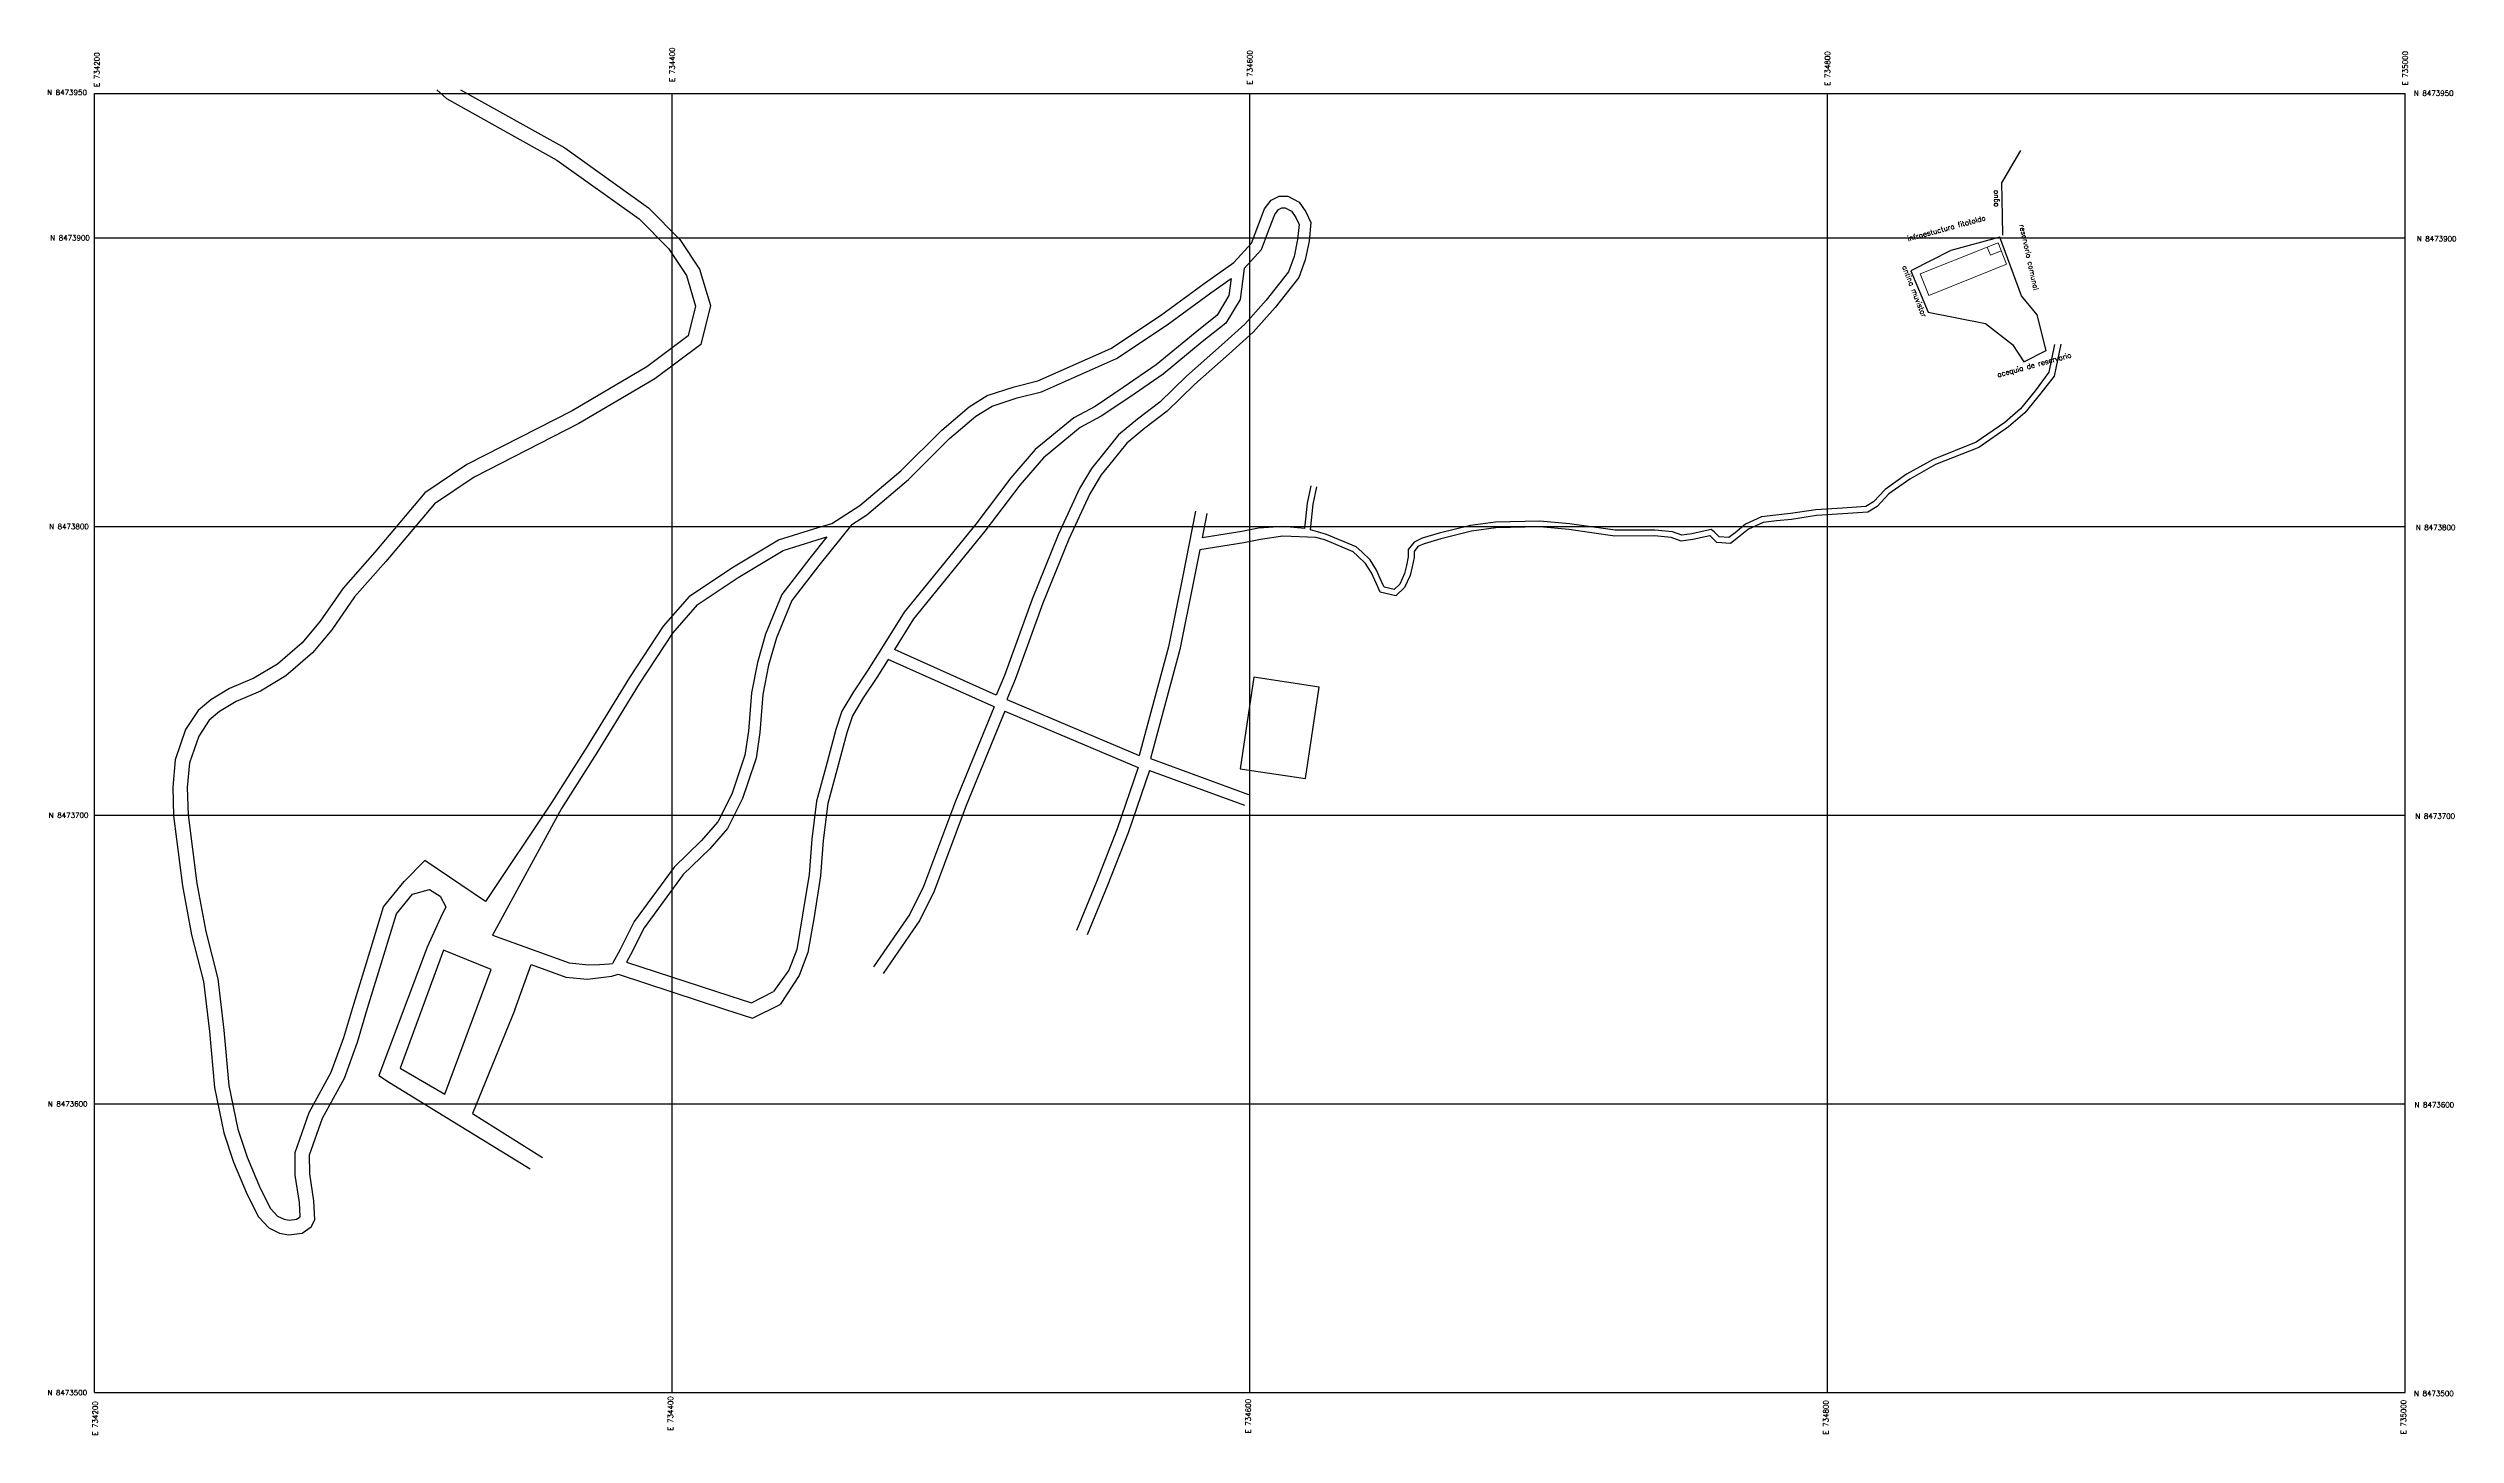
# Model space of a CAD drawing. Header units: metres. Extents: x 734020 to 737013, y 8473485 to 8474480.
# Drawn here: x 734184 to 735018, y 8473485 to 8473966 of the extents above; entities that cross this region are included whole.
import ezdxf

# ---------------------------------------------------------------- set-up
doc = ezdxf.new("R2010")
doc.units = ezdxf.units.M
for name, color, linetype in [('C-HYDR-CTCH', 6, 'Continuous'), ('C-HYDR-CTCH-FPTH', 4, 'Continuous'), ('C-HYDR-CTCH-HDPT', 2, 'Continuous'), ('C-PROP-LOTS', 6, 'Continuous'), ('C-RAIL-CANT-VIEW-LEFT', 5, 'Continuous'), ('C-ROAD-ASSM-TEXT', 7, 'Continuous'), ('Dibujo & Figuras', 7, 'Continuous')]:
    doc.layers.add(name, color=color, linetype=linetype)
doc.styles.get("Standard").update_dxf_attribs({"font": 'simplex.shx'})

msp = doc.modelspace()

# ---------------------------------------------------------------- linework, layer by layer
at = {"layer": 'C-HYDR-CTCH', "flags": 128}
for points in [[(734318.5, 8473951.33), (734321.8, 8473948.3), (734360.08, 8473926.94), (734388.51, 8473906.58), (734398.69, 8473896.32), (734404.91, 8473887.03), (734408.1, 8473876.41), (734405.53, 8473866.04), (734391.21, 8473855.39), (734365.3, 8473840.13), (734328.92, 8473821.49), (734314.29, 8473811.71), (734296.99, 8473791.2), (734286.09, 8473778.7), (734278.12, 8473767.22), (734271.89, 8473759.74), (734263.3, 8473752.34), (734255.13, 8473747.48), (734246.68, 8473743.92), (734240.26, 8473739.98), (734235.89, 8473736.31), (734231.52, 8473729.66), (734227.95, 8473719.26), (734227.08, 8473709.79), (734227.36, 8473699.81), (734230.45, 8473675.57), (734233.58, 8473658.64), (734237.72, 8473642.41), (734239.83, 8473625.06), (734241.57, 8473605.73), (734244.71, 8473590.03), (734248.14, 8473579.83), (734252.82, 8473568.67), (734256.77, 8473560.93), (734260.3, 8473557.1), (734264.06, 8473555.26), (734267.29, 8473554.67), (734271.82, 8473555.27), (734274.98, 8473557.49), (734276.24, 8473559.83), (734275.88, 8473566.39), (734274.49, 8473575.75), (734274.41, 8473582.33), (734278.9, 8473595.04), (734286.52, 8473608.95), (734291, 8473621.44), (734294.51, 8473633.14), (734300.2, 8473651.55), (734304.52, 8473665.9), (734310.06, 8473672.64), (734316, 8473674.24), (734319.59, 8473671.98), (734321.61, 8473668.32), (734319.79, 8473664.47)], [(734326.63, 8473951.33), (734362.76, 8473931.17), (734391.76, 8473910.4), (734402.58, 8473899.5), (734409.48, 8473889.19), (734413.28, 8473876.54), (734409.95, 8473863.1), (734393.97, 8473851.22), (734367.71, 8473835.75), (734331.46, 8473817.17), (734317.66, 8473807.94), (734300.78, 8473787.94), (734290.04, 8473775.62), (734282.1, 8473764.19), (734275.47, 8473756.22), (734266.24, 8473748.27), (734257.39, 8473743.01), (734248.97, 8473739.46), (734243.19, 8473735.91), (734239.67, 8473732.95), (734236.05, 8473727.44), (734232.87, 8473718.21), (734232.09, 8473709.63), (734232.35, 8473700.19), (734235.39, 8473676.34), (734238.46, 8473659.72), (734242.65, 8473643.34), (734244.8, 8473625.59), (734246.53, 8473606.44), (734249.55, 8473591.32), (734252.82, 8473581.59), (734257.35, 8473570.78), (734260.91, 8473563.81), (734263.34, 8473561.18), (734265.64, 8473560.05), (734267.42, 8473559.73), (734269.95, 8473560.06), (734271.14, 8473560.9), (734271.17, 8473560.96), (734270.9, 8473565.88), (734269.49, 8473575.35), (734269.4, 8473583.16), (734274.32, 8473597.09), (734281.95, 8473611.01), (734286.25, 8473623), (734289.72, 8473634.6), (734295.42, 8473653.01), (734300.02, 8473668.3), (734307.21, 8473677.06), (734314.35, 8473684.29), (734314.35, 8473684.29), (734314.35, 8473684.29), (734314.35, 8473684.29)]]:
    msp.add_lwpolyline(points, dxfattribs=at)
at = {"layer": 'C-HYDR-CTCH-FPTH', "flags": 128}
msp.add_lwpolyline([(734866.84, 8473930.34), (734860.17, 8473919.1), (734860.4, 8473907.49), (734860.53, 8473901)], dxfattribs=at)
at = {"layer": 'C-HYDR-CTCH-HDPT'}
for p, q in [((734200, 8473500), (734200, 8473950)), ((734200, 8473950), (735000, 8473950)), ((734400, 8473500), (734400, 8473950)), ((734600, 8473500), (734600, 8473950)), ((734800, 8473500), (734800, 8473950)), ((735000, 8473500), (735000, 8473950)), ((734200, 8473900), (735000, 8473900)), ((734200, 8473800), (735000, 8473800)), ((734200, 8473700), (735000, 8473700)), ((734200, 8473700), (735000, 8473700)), ((734200, 8473600), (735000, 8473600)), ((734200, 8473500), (735000, 8473500))]:
    msp.add_line(p, q, dxfattribs=at)
at = {"layer": 'C-PROP-LOTS', "flags": 128}
for points in [[(734405.94, 8473775.88), (734420.63, 8473785.69), (734436.78, 8473795.39), (734448.99, 8473799.26), (734455.3, 8473801.1), (734464.99, 8473807.34), (734479.11, 8473819.26), (734493.3, 8473833.41), (734502.75, 8473841.47), (734509.08, 8473845.38), (734518.33, 8473848.45), (734526.58, 8473850.44), (734551.82, 8473861.71), (734569.09, 8473873.15), (734584.11, 8473884.25), (734594.4, 8473891.43), (734600.55, 8473898.14), (734603.1, 8473904.85), (734605.09, 8473910.07), (734607.32, 8473913.08), (734610.13, 8473914.43), (734613.16, 8473914.43), (734617.08, 8473912.38), (734619.37, 8473909.02), (734621.1, 8473905.38), (734620.49, 8473898.83), (734619.14, 8473892.46), (734616.91, 8473886.3), (734608.72, 8473875.91), (734601.1, 8473867.35), (734592.79, 8473859.88), (734580.77, 8473849.17), (734571.38, 8473840.02), (734563.57, 8473834.04), (734557.41, 8473828.94), (734552.5, 8473822.9), (734548.46, 8473817.89), (734544.59, 8473811.34), (734537.28, 8473795.59), (734528.31, 8473773.47), (734518.75, 8473747.02), (734515.82, 8473740.06)], [(734598.01, 8473889.46), (734604.01, 8473896), (734606.83, 8473903.43), (734608.64, 8473908.13), (734609.94, 8473909.9), (734611.04, 8473910.43), (734612.18, 8473910.43), (734614.34, 8473909.3), (734615.89, 8473907.02), (734617.02, 8473904.66), (734616.53, 8473899.43), (734615.28, 8473893.56), (734613.37, 8473888.27), (734605.65, 8473878.48), (734598.26, 8473870.17), (734590.12, 8473862.86), (734578.04, 8473852.1), (734568.76, 8473843.05), (734561.08, 8473837.17), (734554.55, 8473831.76), (734549.39, 8473825.42), (734545.16, 8473820.18), (734541.04, 8473813.21), (734533.61, 8473797.18), (734524.57, 8473774.9), (734515.02, 8473748.47), (734512.13, 8473741.61)], [(734593.53, 8473885.95), (734592.73, 8473880.01), (734588.65, 8473873.2), (734581, 8473867.1), (734567.55, 8473855.99), (734556.14, 8473848.2), (734546.45, 8473841.63), (734539.02, 8473837.62), (734525.67, 8473826.66), (734517.26, 8473816.92), (734505.11, 8473800.88), (734480.25, 8473770.36), (734472.47, 8473757.8), (734467.49, 8473749.87), (734462.71, 8473742.81), (734458.71, 8473736.1), (734456.62, 8473729.67), (734453.15, 8473716.71), (734449.89, 8473704.88), (734448.29, 8473691.69), (734447.38, 8473679.52), (734445.14, 8473665.51), (734443.09, 8473653.56), (734440.37, 8473646.35), (734435.07, 8473638.94)], [(734462.13, 8473800.74), (734467.37, 8473804.12), (734481.81, 8473816.31), (734496.01, 8473830.47), (734505.11, 8473838.23), (734510.78, 8473841.73), (734519.43, 8473844.6), (734527.88, 8473846.64), (734553.76, 8473858.19), (734571.39, 8473869.87), (734586.44, 8473881), (734593.53, 8473885.95)], [(734598.01, 8473889.46), (734596.58, 8473878.66), (734591.71, 8473870.52), (734583.52, 8473863.99), (734569.96, 8473852.79), (734558.39, 8473844.89), (734548.53, 8473838.21), (734541.26, 8473834.28), (734528.48, 8473823.78), (734520.38, 8473814.4), (734508.26, 8473798.41), (734483.52, 8473768.03), (734476.95, 8473757.44)], [(734880.72, 8473863.25), (734878.43, 8473852.1), (734873.83, 8473846.22), (734868.24, 8473839.43), (734862.61, 8473834.52), (734852.34, 8473827.41), (734837.42, 8473821.46), (734828.44, 8473816.48), (734821.25, 8473811.36), (734817.16, 8473806.99), (734813.9, 8473805.03), (734805.26, 8473804.44), (734796.2, 8473803.82), (734787.46, 8473802.5), (734782.28, 8473801.98), (734777.7, 8473801.38), (734772.66, 8473799.09), (734769.21, 8473796.3), (734766.4, 8473794.19), (734761.6, 8473794.49), (734759.58, 8473796.56), (734759.23, 8473796.81), (734753.35, 8473795.54), (734749.35, 8473794.96), (734745.83, 8473796.24), (734740.07, 8473796.78), (734726.3, 8473796.74), (734710.39, 8473799), (734700.36, 8473799.9), (734685.16, 8473799.53), (734676.76, 8473798.46), (734666.06, 8473795.76), (734660.32, 8473794.06), (734658.12, 8473793.05), (734656.82, 8473791.34), (734656.82, 8473789.31), (734656.13, 8473786.09), (734655.47, 8473783.08), (734653.52, 8473778.9), (734650.52, 8473775.99), (734645.06, 8473777.3), (734643.77, 8473780.22), (734642.1, 8473784.01), (734640.03, 8473787.23), (734637.32, 8473789.78), (734635.69, 8473791.31), (734625.9, 8473795.38), (734622.8, 8473796.28), (734611.42, 8473796.64)], [(734878.52, 8473863.03), (734876.65, 8473853.53), (734871.87, 8473846.99), (734866.8, 8473840.83), (734861.38, 8473836.1), (734851.39, 8473829.19), (734836.56, 8473823.27), (734827.37, 8473818.18), (734819.92, 8473812.88), (734815.89, 8473808.56), (734813.29, 8473807), (734805.12, 8473806.43), (734795.98, 8473805.81), (734787.21, 8473804.48), (734782.05, 8473803.96), (734777.15, 8473803.33), (734771.6, 8473800.8), (734767.98, 8473797.88), (734765.79, 8473796.23), (734762.49, 8473796.44), (734760.9, 8473798.06), (734759.7, 8473798.96), (734752.99, 8473797.51), (734749.56, 8473797.01), (734746.27, 8473798.2), (734740.16, 8473798.78), (734726.44, 8473798.74), (734710.62, 8473800.98), (734700.43, 8473801.9), (734685.01, 8473801.52), (734676.38, 8473800.43), (734665.53, 8473797.69), (734659.61, 8473795.94), (734656.83, 8473794.66), (734654.82, 8473792.01), (734654.82, 8473789.53), (734654.17, 8473786.52), (734653.57, 8473783.72), (734651.87, 8473780.08), (734649.92, 8473778.19), (734646.49, 8473779.02), (734645.6, 8473781.02), (734643.87, 8473784.96), (734641.58, 8473788.52), (734638.69, 8473791.24), (734636.8, 8473793.01), (734626.56, 8473797.27), (734623.36, 8473798.2), (734620.94, 8473798.9), (734621.91, 8473807.79), (734623.21, 8473813.73)], [(734618.98, 8473799.38), (734619.93, 8473808.11), (734621.26, 8473814.15)], [(734462.13, 8473800.74), (734450.79, 8473786.54), (734441.42, 8473774.45), (734436.07, 8473761.47), (734433.38, 8473751.97), (734431.38, 8473741.86), (734430.34, 8473728.7), (734429.05, 8473719.83), (734426.11, 8473711.23), (734424.31, 8473705.77), (734419.11, 8473695.44), (734412.97, 8473688.4), (734403.74, 8473679.44), (734390.26, 8473661.05), (734385.53, 8473651.66), (734384.14, 8473649.16)], [(734581.15, 8473805.3), (734576.7, 8473782.32), (734571.82, 8473758.35), (734564.91, 8473732.7), (734561.69, 8473720.73)], [(734585.08, 8473804.54), (734583.44, 8473796.11)], [(734618.98, 8473799.38), (734611.48, 8473800.01), (734603, 8473799.48), (734597.17, 8473798.3), (734583.44, 8473796.11)], [(734453.56, 8473796.43), (734447.65, 8473789.02), (734437.93, 8473776.47), (734432.28, 8473762.79), (734429.49, 8473752.91), (734427.41, 8473742.4), (734426.36, 8473729.15), (734425.15, 8473720.77), (734422.31, 8473712.5), (734420.61, 8473707.3), (734415.77, 8473697.69), (734410.06, 8473691.16), (734400.71, 8473682.07), (734386.83, 8473663.15), (734381.99, 8473653.53), (734379.26, 8473648.6)], [(734408.6, 8473772.85), (734422.78, 8473782.31), (734438.44, 8473791.72), (734450.15, 8473795.43), (734453.56, 8473796.43)], [(734582.63, 8473791.93), (734580.62, 8473781.54), (734575.71, 8473757.43), (734568.78, 8473731.66), (734565.55, 8473719.69)], [(734611.42, 8473796.64), (734611.42, 8473796.64), (734603.68, 8473795.53), (734597.89, 8473794.36), (734582.63, 8473791.93)], [(734405.94, 8473775.88), (734396.91, 8473765.51), (734385.17, 8473747.67), (734370.5, 8473723.78), (734358.35, 8473704.5), (734335.32, 8473670.11), (734314.35, 8473684.29)], [(734408.6, 8473772.85), (734400.1, 8473763.09), (734388.55, 8473745.53), (734373.9, 8473721.66), (734361.71, 8473702.32), (734337.75, 8473658.47), (734337.75, 8473658.47)], [(734474.81, 8473754.01), (734470.84, 8473747.69), (734466.09, 8473740.67), (734462.38, 8473734.43), (734460.45, 8473728.53), (734457.01, 8473715.66), (734453.82, 8473704.1), (734452.27, 8473691.3), (734451.36, 8473679.06), (734449.09, 8473664.86), (734446.97, 8473652.5), (734443.93, 8473644.45), (734437.33, 8473634.48)], [(734511.41, 8473737.55), (734474.81, 8473754.01)], [(734512.13, 8473741.61), (734476.95, 8473757.44)], [(734601.33, 8473747.8), (734596.58, 8473716.09), (734619.22, 8473712.7), (734623.97, 8473744.41), (734601.33, 8473747.8), (734601.33, 8473747.8)], [(734511.41, 8473737.55), (734498.09, 8473704.86), (734486.96, 8473675.28), (734482.27, 8473665.72), (734469.68, 8473647.48)], [(734515.11, 8473736.02), (734501.81, 8473703.4), (734490.63, 8473673.69), (734485.73, 8473663.69), (734472.97, 8473645.2)], [(734515.11, 8473736.02), (734561.31, 8473716.55)], [(734515.82, 8473740.06), (734561.69, 8473720.73)], [(734565.55, 8473719.69), (734599.55, 8473707.24)], [(734561.31, 8473716.55), (734554.04, 8473695.32), (734546.9, 8473676.96), (734539.95, 8473660.05)], [(734565.2, 8473715.56), (734557.79, 8473693.95), (734550.61, 8473675.47), (734543.65, 8473658.53)], [(734565.2, 8473715.56), (734598.17, 8473703.48)], [(734319.79, 8473664.47), (734315.17, 8473654.28), (734298.44, 8473609.82), (734298.44, 8473609.82), (734302.11, 8473607.48)], [(734337.75, 8473658.47), (734364.26, 8473648.86), (734371.07, 8473648.24)], [(734305.79, 8473612.42), (734321.25, 8473603.38), (734337.32, 8473646.61), (734320.83, 8473653.26), (734305.79, 8473612.42)], [(734345.5, 8473632.6), (734351.18, 8473648.28)], [(734351.18, 8473648.28), (734363.16, 8473643.94), (734370.62, 8473643.26)], [(734370.62, 8473643.26), (734375.3, 8473643.8), (734379.09, 8473644.32), (734380.93, 8473644.86), (734381.3, 8473644.97)], [(734371.07, 8473648.24), (734374.79, 8473648.34), (734378.25, 8473648.54), (734379.26, 8473648.6)], [(734381.3, 8473644.97), (734418.41, 8473632.73), (734427.8, 8473629.66), (734437.33, 8473634.48)], [(734384.14, 8473649.16), (734419.96, 8473637.48), (734427.39, 8473635.06), (734435.07, 8473638.94)], [(734345.5, 8473632.6), (734330.85, 8473596.74), (734330.85, 8473596.74), (734355.09, 8473581.41)], [(734302.11, 8473607.48), (734350.78, 8473577.57)]]:
    msp.add_lwpolyline(points, dxfattribs=at)
at = {"layer": 'C-RAIL-CANT-VIEW-LEFT', "flags": 128}
msp.add_lwpolyline([(734859.68, 8473900.29), (734842.62, 8473895.61), (734828.84, 8473888.64), (734834.86, 8473874.28), (734854.67, 8473870.3), (734863.97, 8473863.04), (734867.95, 8473857.09), (734875.66, 8473860.99), (734872.61, 8473873.36), (734867.14, 8473879.94)], close=True, dxfattribs=at)
at = {"layer": 'Dibujo & Figuras', "lineweight": 0, "flags": 128}
msp.add_lwpolyline([(734855.29, 8473896.85), (734832.09, 8473887.53), (734835.07, 8473880.11), (734858.27, 8473889.42), (734861.99, 8473890.91), (734859.01, 8473898.34), (734855.29, 8473896.85), (734856.41, 8473894.06), (734860.12, 8473895.55)], dxfattribs=at)

# ---------------------------------------------------------------- texts
at = {"layer": 'C-ROAD-ASSM-TEXT', "char_height": 1.8, "attachment_point": 5}
for s, insert, rotation in [('\\A1;E 734200', (734200.81, 8473958.28), 90), ('\\A1;E 734400', (734400, 8473960), 90), ('\\A1;E 734600', (734600, 8473959.06), 90), ('\\A1;E 734800', (734800, 8473958.66), 90), ('\\A1;E 735000', (735000, 8473958.76), 90), ('\\A1;agua', (734858.28, 8473913.65), 90.97943), ('\\A1;infraestuctura fitotoldo', (734841.15, 8473903.37), 15.24196), ('\\A1;reservorio comunal', (734869.79, 8473893.32, -3257), 282.41205), ('\\A1;antina muvistar', (734830.1, 8473881.54), 291.49797), ('\\A1;acequia de reservorio', (734871.61, 8473855.75), 15.24196), ('\\A1;E 734200', (734200.22, 8473491.04), 90), ('\\A1;E 734400', (734399.41, 8473492.76), 90), ('\\A1;E 734600', (734599.41, 8473491.82), 90), ('\\A1;E 734800', (734799.41, 8473491.42), 90), ('\\A1;E 735000', (734999.41, 8473491.52), 90)]:
    msp.add_mtext(s, dxfattribs=dict(at, insert=insert, rotation=rotation))
for s, insert in [('\\A1;N 8473950', (734190.48, 8473950.41)), ('\\A1;N 8473950', (735009.86, 8473950.13)), ('\\A1;N 8473900', (734191.5, 8473900)), ('\\A1;N 8473900', (735010.88, 8473899.72)), ('\\A1;N 8473800', (734191.13, 8473800)), ('\\A1;N 8473800', (735010.51, 8473799.72)), ('\\A1;N 8473700', (734191, 8473700)), ('\\A1;N 8473700', (735010.38, 8473699.72)), ('\\A1;N 8473600', (734190.7, 8473600)), ('\\A1;N 8473600', (735010.08, 8473599.72)), ('\\A1;N 8473500', (734190.55, 8473500)), ('\\A1;N 8473500', (735009.93, 8473499.72))]:
    msp.add_mtext(s, dxfattribs=dict(at, insert=insert))

doc.saveas('drawing.dxf')
